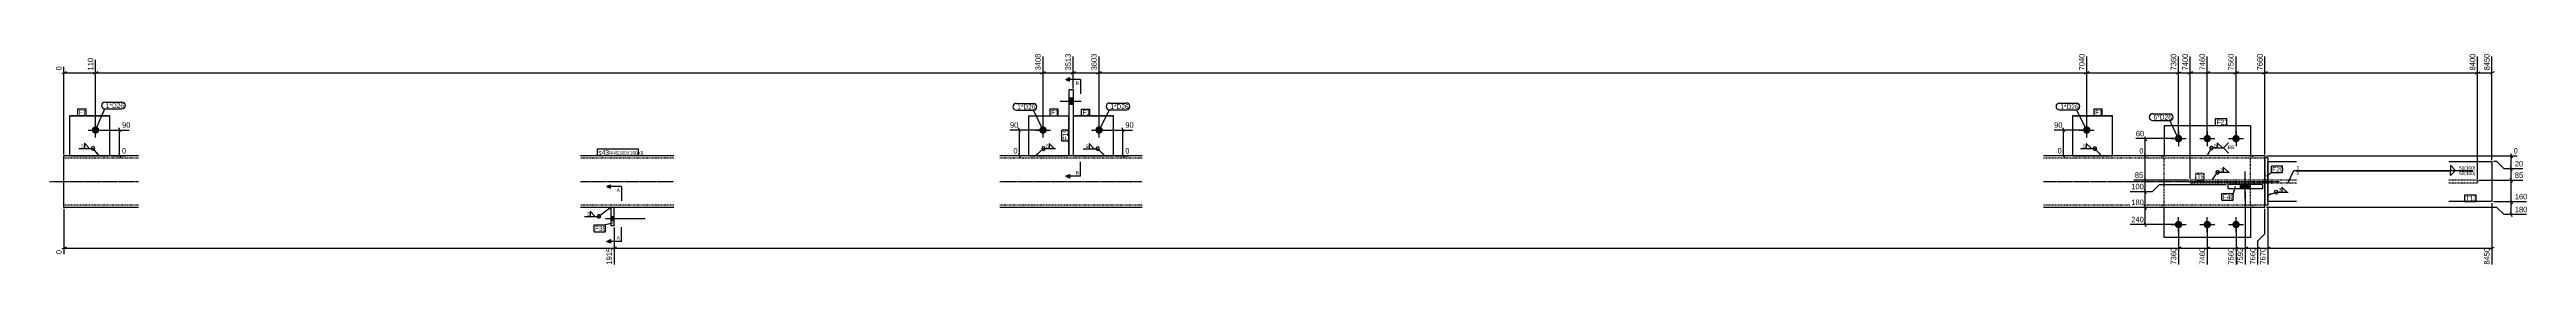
# Model space of a CAD drawing. Header units: millimetres. Extents: x 12 to 50734, y 7 to 1227.
# Drawn here: x 12 to 8632, y 8 to 743 of the extents above; entities that cross this region are included whole.
import ezdxf

# ---------------------------------------------------------------- set-up
doc = ezdxf.new("R2010")
doc.units = ezdxf.units.MM
doc.linetypes.add('DXK_LINE_DOT2', pattern=[3.9198, 1.9599, -1.9599])
doc.linetypes.add('DXK_LINE_DOT3', pattern=[5.9187, 2.979, -0.9799, 0.9799, -0.9799])
for name, color, linetype in [('MÅLSÆTNING', 7, 'Continuous'), ('STÅL', 7, 'Continuous'), ('TEKST', 7, 'Continuous')]:
    doc.layers.add(name, color=color, linetype=linetype)
doc.styles.add('Arial', font='ARIAL.TTF', dxfattribs={"height": 0.2})
doc.styles.add('Arial Narrow', font='ARIALN.TTF', dxfattribs={"height": 0.2})

msp = doc.modelspace()

# ---------------------------------------------------------------- hatches: boundary and pattern name
at = {"layer": 'STÅL', "linetype": 'Continuous'}
for points in [[(3574.5, 570.7), (3574.5, 592.7), (3559.5, 592.7), (3559.5, 570.7)], [(3574.5, 570.7), (3574.5, 592.7), (3559.5, 592.7), (3559.5, 570.7)], [(172, 494.7, -1), (172, 468.7, -1)], [(3469.5, 494.7, -1), (3469.5, 468.7, -1)], [(3664.5, 494.7, -1), (3664.5, 468.7, -1)], [(7102, 494.7, -1), (7102, 468.7, -1)], [(7421.6, 464.7, -1), (7421.6, 438.7, -1)], [(7521.6, 464.7, -1), (7521.6, 438.7, -1)], [(7621.6, 464.7, -1), (7621.6, 438.7, -1)], [(7637.2, 276.7), (7670.2, 276.7), (7670.2, 291.7), (7637.2, 291.7)], [(1967, 178.7), (1967, 164.7), (1977, 164.7), (1977, 178.7)], [(1967, 178.7), (1967, 164.7), (1977, 164.7), (1977, 178.7)], [(7421.6, 164.7, -1), (7421.6, 138.7, -1)], [(7521.6, 164.7, -1), (7521.6, 138.7, -1)], [(7621.6, 164.7, -1), (7621.6, 138.7, -1)]]:
    msp.add_hatch(color=96, dxfattribs=at).paths.add_polyline_path(points)
at = {"layer": 'TEKST', "linetype": 'Continuous'}
for points in [[(179, 403.4), (184.4, 391.7), (174.2, 399.5)], [(3677.8, 402.8), (3684.5, 391.7), (3673.4, 398.4)], [(7147.5, 403), (7153.8, 391.7), (7143, 398.7)], [(1955.1, 207.9), (1967, 212.9), (1958.9, 202.9)]]:
    msp.add_hatch(color=3, dxfattribs=at).paths.add_polyline_path(points)

# ---------------------------------------------------------------- linework, layer by layer
at = {"layer": 'MÅLSÆTNING', "color": 7, "linetype": 'Continuous'}
for p, q in [((62, 396.7), (62, 702.1)), ((172, 486.7), (172, 726.5)), ((172, 486.7), (172, 726.5)), ((3469.5, 486.7), (3469.5, 738.6)), ((3469.5, 486.7), (3469.5, 738.6)), ((3574.5, 626.7), (3574.5, 738.6)), ((3574.5, 626.7), (3574.5, 738.6)), ((3664.5, 486.7), (3664.5, 738.6)), ((7102, 486.7), (7102, 738.6)), ((7102, 486.7), (7102, 738.6)), ((7421.6, 456.7), (7421.6, 738.6)), ((7462, 311.7), (7462, 738.6)), ((7521.6, 456.7), (7521.6, 738.6)), ((7521.6, 456.7), (7521.6, 738.6)), ((7621.6, 456.7), (7621.6, 738.6)), ((7621.6, 456.7), (7621.6, 738.6)), ((7722, 396.7), (7722, 738.6)), ((7722, 396.7), (7722, 738.6)), ((8462, 311.7), (8462, 738.6)), ((8512, 376.7), (8512, 738.6)), ((69.5, 684.4), (54.5, 678.4)), ((62, 681.4), (172, 681.4)), ((179.5, 684.4), (164.5, 678.4)), ((164.5, 678.4), (179.5, 684.4)), ((172, 681.4), (3469.5, 681.4)), ((3477, 684.4), (3462, 678.4)), ((3462, 678.4), (3477, 684.4)), ((3469.5, 681.4), (3574.5, 681.4)), ((3582, 684.4), (3567, 678.4)), ((3567, 678.4), (3582, 684.4)), ((3574.5, 681.4), (3664.5, 681.4)), ((3657, 678.4), (3672, 684.4)), ((7109.5, 684.4), (7094.5, 678.4)), ((7094.5, 678.4), (7109.5, 684.4)), ((7102, 681.4), (7421.6, 681.4)), ((7414.1, 678.4), (7429.1, 684.4)), ((7462, 681.4), (7521.6, 681.4)), ((7529.1, 684.4), (7514.1, 678.4)), ((7529.1, 684.4), (7514.1, 678.4)), ((7521.6, 681.4), (7621.6, 681.4)), ((7629.1, 684.4), (7614.1, 678.4)), ((7614.1, 678.4), (7629.1, 684.4)), ((7621.6, 681.4), (7722, 681.4)), ((7729.5, 684.4), (7714.5, 678.4)), ((7714.5, 678.4), (7729.5, 684.4)), ((8454.5, 678.4), (8469.5, 684.4)), ((8462, 681.4), (8512, 681.4)), ((8519.5, 684.4), (8504.5, 678.4)), ((177, 481.7), (288.9, 481.7)), ((259, 474.2), (253, 489.2)), ((256, 391.7), (256, 481.7)), ((3464.5, 481.7), (3354.6, 481.7)), ((3390.5, 474.2), (3384.5, 489.2)), ((3387.5, 391.7), (3387.5, 481.7)), ((3669.5, 481.7), (3780.4, 481.7)), ((3750.5, 474.2), (3744.5, 489.2)), ((3747.5, 391.7), (3747.5, 481.7)), ((7097, 481.7), (6988.4, 481.7)), ((7024.3, 474.2), (7018.3, 489.2)), ((7021.3, 391.7), (7021.3, 481.7)), ((7416.6, 451.7), (7272.9, 451.7)), ((7302.7, 459.2), (7308.7, 444.2)), ((7305.7, 391.7), (7305.7, 451.7)), ((227, 391.7), (276.7, 391.7)), ((253, 399.2), (259, 384.2)), ((3414.5, 391.7), (3366.8, 391.7)), ((3384.5, 399.2), (3390.5, 384.2)), ((3719.5, 391.7), (3768.2, 391.7)), ((3744.5, 399.2), (3750.5, 384.2)), ((7047, 391.7), (7000.6, 391.7)), ((7018.3, 399.2), (7024.3, 384.2)), ((7366.6, 391.7), (7285.1, 391.7)), ((7366.6, 391.7), (7285.1, 391.7)), ((7308.7, 384.2), (7302.7, 399.2)), ((7308.7, 384.2), (7302.7, 399.2)), ((7305.7, 306.7), (7305.7, 391.7)), ((7727, 391.7), (8600.3, 391.7)), ((8529.6, 371.7), (8517, 371.7)), ((8529.6, 371.7), (8517, 371.7)), ((8554.6, 346.7), (8529.6, 371.7)), ((8619.7, 346.7), (8554.6, 346.7)), ((8619.7, 346.7), (8554.6, 346.7)), ((8576.6, 399.2), (8582.6, 384.2)), ((8582.6, 339.2), (8576.6, 354.2)), ((8579.6, 346.7), (8579.6, 391.7)), ((8579.6, 306.7), (8579.6, 346.7)), ((7253.4, 266.7), (7330.7, 266.7)), ((7253.4, 266.7), (7330.7, 266.7)), ((7457, 306.7), (7265.6, 306.7)), ((7457, 306.7), (7265.6, 306.7)), ((7302.7, 314.2), (7308.7, 299.2)), ((7302.7, 314.2), (7308.7, 299.2)), ((7308.7, 259.2), (7302.7, 274.2)), ((7305.7, 266.7), (7305.7, 306.7)), ((7305.7, 211.7), (7305.7, 266.7)), ((7330.7, 266.7), (7355.7, 291.7)), ((7355.7, 291.7), (7588.7, 291.7)), ((7355.7, 291.7), (7588.7, 291.7)), ((7653.7, 264.2), (7653.7, 12)), ((8467, 306.7), (8619.7, 306.7)), ((8467, 306.7), (8619.7, 306.7)), ((8576.6, 314.2), (8582.6, 299.2)), ((8579.6, 231.7), (8579.6, 306.7)), ((62, 206.7), (62, 48.6)), ((7366.6, 211.7), (7253.4, 211.7)), ((7366.6, 211.7), (7253.4, 211.7)), ((7302.7, 219.2), (7308.7, 204.2)), ((7302.7, 219.2), (7308.7, 204.2)), ((7305.7, 151.7), (7305.7, 211.7)), ((7722, 119.3), (7722, 206.7)), ((7722, 119.3), (7722, 206.7)), ((8529.6, 211.7), (7727, 211.7)), ((7732, 214.2), (7732, 12)), ((7732, 214.2), (7732, 12)), ((8512, 226.7), (8512, 12)), ((8517, 231.7), (8631.9, 231.7)), ((8517, 231.7), (8631.9, 231.7)), ((8554.6, 186.7), (8529.6, 211.7)), ((8631.9, 186.7), (8554.6, 186.7)), ((8576.6, 239.2), (8582.6, 224.2)), ((8576.6, 239.2), (8582.6, 224.2)), ((8582.6, 179.2), (8576.6, 194.2)), ((8579.6, 186.7), (8579.6, 231.7)), ((1977, 141.7), (1977, 12)), ((1977, 141.7), (1977, 12)), ((7416.6, 151.7), (7253.4, 151.7)), ((7308.7, 144.2), (7302.7, 159.2)), ((7421.6, 146.7), (7421.6, 12)), ((7421.6, 146.7), (7421.6, 12)), ((7521.6, 146.7), (7521.6, 12)), ((7521.6, 146.7), (7521.6, 12)), ((7621.6, 146.7), (7621.6, 12)), ((7697, 94.3), (7722, 119.3)), ((7697, 12), (7697, 94.3)), ((69.5, 72.3), (54.5, 66.3)), ((62, 69.3), (1977, 69.3)), ((1984.5, 72.3), (1969.5, 66.3)), ((1969.5, 66.3), (1984.5, 72.3)), ((1977, 69.3), (7421.6, 69.3)), ((7429.1, 72.3), (7414.1, 66.3)), ((7414.1, 66.3), (7429.1, 72.3)), ((7421.6, 69.3), (7521.6, 69.3)), ((7529.1, 72.3), (7514.1, 66.3)), ((7514.1, 66.3), (7529.1, 72.3)), ((7689.5, 66.3), (7704.5, 72.3)), ((7697, 69.3), (7732, 69.3)), ((7739.5, 72.3), (7724.5, 66.3)), ((7739.5, 72.3), (7724.5, 66.3)), ((7732, 69.3), (8512, 69.3)), ((8504.5, 66.3), (8519.5, 72.3))]:
    msp.add_line(p, q, dxfattribs=at)
at = {"layer": 'STÅL', "color": 2, "linetype": 'Continuous'}
for p, q in [((3559.5, 621.7), (3559.5, 391.7)), ((3574.5, 621.7), (3559.5, 621.7)), ((3574.5, 621.7), (3574.5, 391.7)), ((82, 531.7), (222, 531.7)), ((82, 531.7), (82, 391.7)), ((222, 391.7), (222, 531.7)), ((3419.5, 531.7), (3559.5, 531.7)), ((3419.5, 531.7), (3419.5, 391.7)), ((3574.5, 531.7), (3714.5, 531.7)), ((3714.5, 391.7), (3714.5, 531.7)), ((7052, 531.7), (7192, 531.7)), ((7052, 531.7), (7052, 391.7)), ((7192, 391.7), (7192, 531.7)), ((7671.6, 496.7), (7371.6, 496.7)), ((7371.6, 496.7), (7371.6, 391.7)), ((7671.6, 496.7), (7671.6, 391.7)), ((322, 391.7), (62, 391.7)), ((62, 227.7), (62, 391.7)), ((2184.5, 391.7), (1859.5, 391.7)), ((3814.5, 391.7), (3319.5, 391.7)), ((7722, 391.7), (6952, 391.7)), ((7722, 391.7), (7722, 384.2)), ((7722, 219.2), (7722, 384.2)), ((7732, 384.2), (7722, 384.2)), ((7732, 384.2), (7732, 219.2)), ((7732, 371.7), (7832, 371.7)), ((8362, 371.7), (8512, 371.7)), ((8512, 371.7), (8512, 231.7)), ((7593.7, 276.7), (7593.7, 291.7)), ((7713.7, 291.7), (7593.7, 291.7)), ((7713.7, 276.7), (7593.7, 276.7)), ((7713.7, 291.7), (7713.7, 276.7)), ((62, 211.7), (62, 227.7)), ((322, 211.7), (62, 211.7)), ((2184.5, 211.7), (1859.5, 211.7)), ((1967, 146.7), (1967, 211.7)), ((1977, 146.7), (1977, 211.7)), ((3814.5, 211.7), (3319.5, 211.7)), ((7722, 211.7), (6952, 211.7)), ((7371.6, 106.7), (7371.6, 211.7)), ((7671.6, 211.7), (7671.6, 106.7)), ((7732, 219.2), (7722, 219.2)), ((7722, 211.7), (7722, 219.2)), ((7832, 231.7), (7732, 231.7)), ((8512, 231.7), (8362, 231.7)), ((1977, 146.7), (1967, 146.7)), ((7671.6, 106.7), (7371.6, 106.7))]:
    msp.add_line(p, q, dxfattribs=at)
at = {"layer": 'STÅL', "color": 7, "linetype": 'DXK_LINE_DOT2'}
for p, q in [((3574.5, 621.7), (3559.5, 621.7)), ((222, 531.7), (82, 531.7)), ((3419.5, 531.7), (3559.5, 531.7)), ((3559.5, 391.7), (3559.5, 531.7)), ((3574.5, 531.7), (3574.5, 391.7)), ((3714.5, 531.7), (3574.5, 531.7)), ((7192, 531.7), (7052, 531.7)), ((322, 383.7), (62, 383.7)), ((82, 391.7), (222, 391.7)), ((2184.5, 383.7), (1859.5, 383.7)), ((3814.5, 383.7), (3319.5, 383.7)), ((3419.5, 391.7), (3559.5, 391.7)), ((3574.5, 391.7), (3559.5, 391.7)), ((3574.5, 391.7), (3714.5, 391.7)), ((7722, 383.7), (6952, 383.7)), ((7052, 391.7), (7192, 391.7)), ((7363.6, 383.7), (7363.6, 391.7)), ((7371.6, 211.7), (7371.6, 391.7)), ((7671.6, 211.7), (7671.6, 391.7)), ((7679.6, 383.7), (7679.6, 391.7)), ((7722, 390.5), (7722, 220.3)), ((7732, 231.7), (7732, 371.7)), ((7832, 306.7), (7462, 306.7)), ((7462, 306.7), (7462, 296.7)), ((7832, 296.7), (7462, 296.7)), ((8462, 306.7), (8362, 306.7)), ((8462, 296.7), (8362, 296.7)), ((8462, 306.7), (8462, 296.7)), ((62, 220.3), (62, 227.7)), ((62, 219.7), (62, 220.3)), ((322, 219.7), (62, 219.7)), ((62, 212.9), (62, 219.7)), ((2184.5, 219.7), (1859.5, 219.7)), ((1977, 211.7), (1967, 211.7)), ((3814.5, 219.7), (3319.5, 219.7)), ((7722, 219.7), (6952, 219.7)), ((7363.6, 211.7), (7363.6, 219.7)), ((7679.6, 211.7), (7679.6, 219.7)), ((7722, 219.7), (7722, 220.3)), ((7722, 219.7), (7722, 219.2))]:
    msp.add_line(p, q, dxfattribs=at)
at = {"layer": 'STÅL', "color": 96, "linetype": 'Continuous'}
for p, q in [((3602.5, 581.7), (3529.5, 581.7)), ((3602.5, 581.7), (3529.5, 581.7)), ((3574.5, 592.7), (3559.5, 592.7)), ((3574.5, 592.7), (3559.5, 592.7)), ((3574.5, 570.7), (3559.5, 570.7)), ((3574.5, 570.7), (3559.5, 570.7)), ((146, 481.7), (198, 481.7)), ((172, 455.7), (172, 507.7)), ((3443.5, 481.7), (3495.5, 481.7)), ((3469.5, 455.7), (3469.5, 507.7)), ((3638.5, 481.7), (3690.5, 481.7)), ((3664.5, 455.7), (3664.5, 507.7)), ((7076, 481.7), (7128, 481.7)), ((7102, 455.7), (7102, 507.7)), ((7395.6, 451.7), (7447.6, 451.7)), ((7421.6, 477.7), (7421.6, 425.7)), ((7495.6, 451.7), (7547.6, 451.7)), ((7521.6, 477.7), (7521.6, 425.7)), ((7595.6, 451.7), (7647.6, 451.7)), ((7621.6, 477.7), (7621.6, 425.7)), ((7637.2, 276.7), (7637.2, 291.7)), ((7653.7, 242.7), (7653.7, 336.7)), ((7670.2, 276.7), (7670.2, 291.7)), ((1977, 178.7), (1967, 178.7)), ((1977, 178.7), (1967, 178.7)), ((7421.6, 125.7), (7421.6, 177.7)), ((7521.6, 125.7), (7521.6, 177.7)), ((7621.6, 125.7), (7621.6, 177.7)), ((2084.5, 171.7), (1947, 171.7)), ((2084.5, 171.7), (1947, 171.7)), ((1977, 164.7), (1967, 164.7)), ((1977, 164.7), (1967, 164.7)), ((7395.6, 151.7), (7447.6, 151.7)), ((7495.6, 151.7), (7547.6, 151.7)), ((7595.6, 151.7), (7647.6, 151.7))]:
    msp.add_line(p, q, dxfattribs=at)
at = {"layer": 'STÅL', "color": 7, "linetype": 'DXK_LINE_DOT3'}
for p, q in [((12, 301.7), (322, 301.7)), ((1859.5, 301.7), (2184.5, 301.7)), ((3319.5, 301.7), (3814.5, 301.7)), ((6952, 301.7), (7772, 301.7))]:
    msp.add_line(p, q, dxfattribs=at)

# ---------------------------------------------------------------- next in the draw order: wipeouts: each hides what was drawn before it
at = {"color": 0, "linetype": 'Continuous'}
for points, layer in [([(58, 706.1), (30, 706.1), (30, 685.9), (58, 685.9)], 'MÅLSÆTNING'), ([(168, 730.5), (140, 730.5), (140, 685.9), (168, 685.9)], 'MÅLSÆTNING'), ([(3465.5, 742.6), (3437.5, 742.6), (3437.5, 685.9), (3465.5, 685.9)], 'MÅLSÆTNING'), ([(3570.5, 742.6), (3542.5, 742.6), (3542.5, 685.9), (3570.5, 685.9)], 'MÅLSÆTNING'), ([(3660.5, 742.6), (3632.5, 742.6), (3632.5, 685.9), (3660.5, 685.9)], 'MÅLSÆTNING'), ([(7417.6, 742.6), (7389.6, 742.6), (7389.6, 685.9), (7417.6, 685.9)], 'MÅLSÆTNING'), ([(7617.6, 742.6), (7589.6, 742.6), (7589.6, 685.9), (7617.6, 685.9)], 'MÅLSÆTNING'), ([(8508, 742.6), (8480, 742.6), (8480, 685.9), (8508, 685.9)], 'MÅLSÆTNING'), ([(292.9, 485.7), (292.9, 513.7), (260.5, 513.7), (260.5, 485.7)], 'MÅLSÆTNING'), ([(3383, 485.7), (3383, 513.7), (3350.6, 513.7), (3350.6, 485.7)], 'MÅLSÆTNING'), ([(3784.4, 485.7), (3784.4, 513.7), (3752, 513.7), (3752, 485.7)], 'MÅLSÆTNING'), ([(7016.8, 485.7), (7016.8, 513.7), (6984.4, 513.7), (6984.4, 485.7)], 'MÅLSÆTNING'), ([(7301.2, 455.7), (7301.2, 483.7), (7268.9, 483.7), (7268.9, 455.7)], 'MÅLSÆTNING'), ([(280.7, 395.7), (280.7, 423.7), (260.5, 423.7), (260.5, 395.7)], 'MÅLSÆTNING'), ([(3383, 395.7), (3383, 423.7), (3362.8, 423.7), (3362.8, 395.7)], 'MÅLSÆTNING'), ([(3772.2, 395.7), (3772.2, 423.7), (3752, 423.7), (3752, 395.7)], 'MÅLSÆTNING'), ([(7016.8, 395.7), (7016.8, 423.7), (6996.6, 423.7), (6996.6, 395.7)], 'MÅLSÆTNING'), ([(8604.3, 395.7), (8604.3, 423.7), (8584.1, 423.7), (8584.1, 395.7)], 'MÅLSÆTNING'), ([(7297.6, 310.7), (7297.6, 338.7), (7265.2, 338.7), (7265.2, 310.7)], 'MÅLSÆTNING'), ([(58, 64.7), (30, 64.7), (30, 44.6), (58, 44.6)], 'MÅLSÆTNING'), ([(1973, 64.7), (1945, 64.7), (1945, 8), (1973, 8)], 'MÅLSÆTNING'), ([(7417.6, 64.7), (7389.6, 64.7), (7389.6, 8), (7417.6, 8)], 'MÅLSÆTNING'), ([(7728, 64.7), (7700, 64.7), (7700, 8), (7728, 8)], 'MÅLSÆTNING'), ([(8508, 64.7), (8480, 64.7), (8480, 8), (8508, 8)], 'MÅLSÆTNING'), ([(1997, 265.8), (1997, 278.3), (1985.9, 278.3), (1985.9, 265.8)], 'TEKST'), ([(3594.5, 326.5), (3594.5, 339), (3583.4, 339), (3583.4, 326.5)], 'TEKST')]:
    msp.add_wipeout(points, dxfattribs=at).dxf.layer = layer
at = {"color": 0}
for points in [[(136.3, 535.1), (136.3, 552.6), (113.9, 552.6), (113.9, 535.1)], [(261.1, 558.7), (261.1, 576.2), (207.8, 576.2), (207.8, 558.7)], [(7586.6, 500.9), (7586.6, 518.4), (7553.6, 518.4), (7553.6, 500.9)], [(131, 419), (131, 433.5), (121.3, 433.5), (121.3, 419)], [(3488.5, 418.5), (3488.5, 433), (3478.9, 433), (3478.9, 418.5)], [(3627.2, 417.9), (3627.2, 432.4), (3617.6, 432.4), (3617.6, 417.9)], [(7097.6, 418.2), (7097.6, 432.7), (7088, 432.7), (7088, 418.2)], [(7553.5, 420.5), (7553.5, 435), (7543.9, 435), (7543.9, 420.5)], [(1953.2, 395.2), (1953.2, 412.7), (1922.3, 412.7), (1922.3, 395.2)], [(8365.3, 342.3), (8365.3, 356.8), (7830.7, 356.8), (7830.7, 342.3)], [(7778.4, 266.4), (7778.4, 280.9), (7768.8, 280.9), (7768.8, 266.4)], [(1890.8, 181.8), (1890.8, 196.3), (1881.2, 196.3), (1881.2, 181.8)], [(7608.4, 239.7), (7608.4, 257.2), (7575.4, 257.2), (7575.4, 239.7)], [(8453.8, 234.9), (8453.8, 252.4), (8420.8, 252.4), (8420.8, 234.9)]]:
    msp.add_wipeout(points, dxfattribs=at).dxf.layer = 'TEKST'

# ---------------------------------------------------------------- next in the draw order: hatches: boundary and pattern name
at = {"layer": 'TEKST', "linetype": 'Continuous'}
for color, points in [(3, [(3454.8, 397.8), (3443.5, 391.7), (3450.6, 402.5)]), (3, [(7530, 401.2), (7521.3, 391.7), (7524.5, 404.2)]), (30, [(1964.5, 284.5), (1964.5, 278.3), (1952, 284.5)]), (30, [(3562, 326.5), (3562, 320.3), (3549.5, 320.3)]), (3, [(7744.8, 255.8), (7732, 254.6), (7742.7, 261.7)])]:
    msp.add_hatch(color=color, dxfattribs=at).paths.add_polyline_path(points)

# ---------------------------------------------------------------- next in the draw order: linework, layer by layer
at = {"layer": 'MÅLSÆTNING', "color": 7, "linetype": 'Continuous'}
for p, q in [((3664.5, 486.7), (3664.5, 738.6)), ((7421.6, 456.7), (7421.6, 738.6)), ((8462, 311.7), (8462, 738.6)), ((3672, 684.4), (3657, 678.4)), ((3664.5, 681.4), (7102, 681.4)), ((7414.1, 678.4), (7429.1, 684.4)), ((7454.5, 678.4), (7469.5, 684.4)), ((7722, 681.4), (8462, 681.4)), ((8454.5, 678.4), (8469.5, 684.4)), ((8554.6, 346.7), (8529.6, 371.7)), ((8582.6, 339.2), (8576.6, 354.2)), ((7308.7, 259.2), (7302.7, 274.2)), ((7330.7, 266.7), (7355.7, 291.7)), ((7697, 94.3), (7722, 119.3)), ((7697, 12), (7697, 94.3)), ((7661.2, 72.3), (7646.2, 66.3)), ((7653.7, 69.3), (7697, 69.3)), ((7689.5, 66.3), (7704.5, 72.3))]:
    msp.add_line(p, q, dxfattribs=at)
at = {"layer": 'TEKST', "color": 3, "linetype": 'Continuous'}
for p, q in [((151.4, 417.5), (133.5, 435.3)), ((133.5, 435.3), (133.5, 417.5)), ((3508.9, 417), (3491.1, 434.9)), ((3491.1, 434.9), (3491.1, 417)), ((3647.6, 416.4), (3629.7, 434.2)), ((3629.7, 434.2), (3629.7, 416.4)), ((7118, 416.7), (7100.2, 434.6)), ((7100.2, 434.6), (7100.2, 416.7)), ((7574, 419), (7556.1, 436.9)), ((7556.1, 436.9), (7556.1, 419)), ((7577.5, 419), (7595.4, 436.9)), ((113.6, 417.5), (163.7, 417.5)), ((133.5, 417.5), (151.4, 417.5)), ((184.4, 391.7), (163.7, 417.5)), ((3443.5, 391.7), (3471.1, 417)), ((3471.1, 417), (3512.5, 417)), ((3491.1, 417), (3508.9, 417)), ((3609.8, 416.4), (3659.9, 416.4)), ((3629.7, 416.4), (3647.6, 416.4)), ((3684.5, 391.7), (3659.9, 416.4)), ((7080.2, 416.7), (7130.4, 416.7)), ((7100.2, 416.7), (7118, 416.7)), ((7153.8, 391.7), (7130.4, 416.7)), ((7521.3, 391.7), (7536.2, 419)), ((7556.1, 419), (7574, 419)), ((7577.5, 419), (7595.4, 401.1)), ((8385.7, 340.8), (8367.9, 358.6)), ((8367.9, 358.6), (8367.9, 340.8)), ((7732, 254.6), (7761, 264.9)), ((7761, 264.9), (7802.4, 264.9)), ((7798.8, 264.9), (7781, 282.8)), ((7781, 282.8), (7781, 264.9)), ((7781, 264.9), (7798.8, 264.9)), ((8367.9, 340.8), (8385.7, 340.8)), ((1873.4, 180.3), (1923.6, 180.3)), ((1911.2, 180.3), (1893.4, 198.1)), ((1893.4, 198.1), (1893.4, 180.3)), ((1893.4, 180.3), (1911.2, 180.3)), ((1967, 212.9), (1923.6, 180.3))]:
    msp.add_line(p, q, dxfattribs=at)
at = {"layer": 'TEKST', "color": 7, "linetype": 'Continuous'}
for p, q in [((3599.5, 320.3), (3599.5, 370.3)), ((2002, 284.5), (1952, 284.5)), ((2002, 284.5), (2002, 234.5)), ((3599.5, 320.3), (3549.5, 320.3))]:
    msp.add_line(p, q, dxfattribs=at)
at = {"layer": 'TEKST', "color": 30, "linetype": 'Continuous'}
for p, q in [((1952, 284.5), (1964.5, 290.8)), ((1952, 284.5), (1964.5, 278.3)), ((1964.5, 278.3), (1964.5, 290.8)), ((3549.5, 320.3), (3562, 326.5)), ((3562, 314), (3549.5, 320.3)), ((3562, 326.5), (3562, 314))]:
    msp.add_line(p, q, dxfattribs=at)
at = {"layer": 'TEKST', "color": 3, "linetype": 'Continuous'}
for centre, start, end in [((163.7, 417.5), 90, 270), ((163.7, 417.5), 270, 90), ((3471.1, 417), 90, 270), ((3471.1, 417), 270, 90), ((3659.9, 416.4), 90, 270), ((3659.9, 416.4), 270, 90), ((7130.4, 416.7), 90, 270), ((7130.4, 416.7), 270, 90), ((7536.2, 419), 90, 270), ((7536.2, 419), 270, 90), ((7761, 264.9), 90, 270), ((7761, 264.9), 270, 90), ((1923.6, 180.3), 90, 270), ((1923.6, 180.3), 270, 90)]:
    msp.add_arc(centre, 6.25, start, end, dxfattribs=at)

# ---------------------------------------------------------------- next in the draw order: texts
at = {"layer": 'MÅLSÆTNING', "color": 3, "linetype": 'Continuous', "style": 'Arial Narrow'}
for s, height, p in [('0', 19.1, (54, 689.9)), ('110', 19.09, (164, 689.9)), ('3408', 19.09, (3461.5, 689.9)), ('3513', 19.09, (3566.5, 689.9)), ('3603', 19.09, (3656.5, 689.9)), ('7360', 19.09, (7413.6, 689.9)), ('7560', 19.09, (7613.6, 689.9)), ('8450', 19.09, (8504, 689.9)), ('0', 19.1, (54, 48.6)), ('1915', 19.09, (1969, 12)), ('7360', 19.09, (7413.6, 12)), ('7670', 19.09, (7724, 12)), ('8450', 19.09, (8504, 12))]:
    msp.add_text(s, height=height, rotation=90.00021, dxfattribs=at).set_placement(p)
for s, height, p in [('90', 19.09, (264.5, 489.7)), ('90', 19.09, (3354.6, 489.7)), ('90', 19.09, (3756, 489.7)), ('90', 19.09, (6988.4, 489.7)), ('60', 19.09, (7272.9, 459.7)), ('0', 19.1, (264.5, 399.7)), ('0', 19.1, (3366.8, 399.7)), ('0', 19.1, (3756, 399.7)), ('0', 19.1, (7000.6, 399.7)), ('0', 19.1, (8588.1, 399.7)), ('85', 19.09, (7269.2, 314.7))]:
    msp.add_text(s, height=height, dxfattribs=at).set_placement(p)
at = {"layer": 'TEKST', "color": 3, "style": 'Arial Narrow'}
for s, p in [('5', (122.3, 420)), ('5', (3479.9, 419.5)), ('5', (7089, 419.2)), ('5', (3618.6, 418.9)), ('3', (7769.8, 267.4)), ('3', (1882.2, 182.8))]:
    msp.add_text(s, height=11.9, dxfattribs=at).set_placement(p)
at = {"layer": 'TEKST', "color": 3, "linetype": 'Continuous', "style": 'Arial'}
for s, p in [('A', (1985.9, 265.8)), ('B', (3583.4, 326.5))]:
    msp.add_text(s, height=11.9, dxfattribs=at).set_placement(p)

# ---------------------------------------------------------------- next in the draw order: wipeouts: each hides what was drawn before it
at = {"color": 0}
for points in [[(136.3, 535.1), (136.3, 552.6), (113.9, 552.6), (113.9, 535.1)], [(261.1, 558.7), (261.1, 576.2), (207.8, 576.2), (207.8, 558.7)], [(3433, 554.1), (3433, 571.6), (3379.7, 571.6), (3379.7, 554.1)], [(7063.2, 554.9), (7063.2, 572.4), (7009.9, 572.4), (7009.9, 554.9)], [(7586.6, 500.9), (7586.6, 518.4), (7553.6, 518.4), (7553.6, 500.9)], [(1953.2, 395.2), (1953.2, 412.7), (1922.3, 412.7), (1922.3, 395.2)], [(7608.4, 239.7), (7608.4, 257.2), (7575.4, 257.2), (7575.4, 239.7)], [(8453.8, 234.9), (8453.8, 252.4), (8420.8, 252.4), (8420.8, 234.9)]]:
    msp.add_wipeout(points, dxfattribs=at).dxf.layer = 'TEKST'

# ---------------------------------------------------------------- next in the draw order: linework, layer by layer
at = {"layer": 'TEKST', "color": 7, "linetype": 'Continuous'}
for p, q in [((110.9, 555.6), (139.3, 555.6)), ((110.9, 532.1), (110.9, 555.6)), ((110.9, 532.1), (139.3, 532.1)), ((139.3, 532.1), (139.3, 555.6)), ((172, 481.7), (204.8, 555.7)), ((204.8, 579.2), (264.1, 579.2)), ((204.8, 555.7), (264.1, 555.7)), ((7550.6, 521.4), (7589.6, 521.4)), ((7550.6, 497.9), (7550.6, 521.4)), ((7589.6, 497.9), (7589.6, 521.4)), ((7550.6, 497.9), (7589.6, 497.9)), ((7572.4, 260.2), (7611.4, 260.2)), ((7572.4, 236.7), (7572.4, 260.2)), ((7618, 284.7), (7611.4, 260.2)), ((7611.4, 236.7), (7611.4, 260.2)), ((7572.4, 236.7), (7611.4, 236.7)), ((8417.8, 255.4), (8456.8, 255.4)), ((8417.8, 231.9), (8417.8, 255.4)), ((8417.8, 231.9), (8456.8, 231.9)), ((8456.8, 231.9), (8456.8, 255.4))]:
    msp.add_line(p, q, dxfattribs=at)
for centre, start, end in [((204.8, 567.5), 90, 270), ((264.1, 567.5), 270, 90)]:
    msp.add_arc(centre, 11.7, start, end, dxfattribs=at)

# ---------------------------------------------------------------- next in the draw order: texts
at = {"layer": 'TEKST', "color": 3, "style": 'Arial Narrow'}
for s, p in [('F1', (113.9, 535.1)), ('1*D26', (207.8, 558.7)), ('F21', (7553.6, 500.9)), ('F40', (7575.4, 239.7)), ('T13', (8420.8, 234.9))]:
    msp.add_text(s, height=16.7, dxfattribs=at).set_placement(p)

# ---------------------------------------------------------------- next in the draw order: wipeouts: each hides what was drawn before it
at = {"color": 0, "linetype": 'Continuous'}
for points, layer in [([(7098, 742.6), (7070, 742.6), (7070, 685.9), (7098, 685.9)], 'MÅLSÆTNING'), ([(7517.6, 742.6), (7489.6, 742.6), (7489.6, 685.9), (7517.6, 685.9)], 'MÅLSÆTNING'), ([(7718, 742.6), (7690, 742.6), (7690, 685.9), (7718, 685.9)], 'MÅLSÆTNING'), ([(8458, 742.6), (8430, 742.6), (8430, 685.9), (8458, 685.9)], 'MÅLSÆTNING'), ([(7301.2, 395.7), (7301.2, 423.7), (7281.1, 423.7), (7281.1, 395.7)], 'MÅLSÆTNING'), ([(8620.1, 350.7), (8620.1, 378.7), (8587.7, 378.7), (8587.7, 350.7)], 'MÅLSÆTNING'), ([(7297.6, 270.7), (7297.6, 298.7), (7253, 298.7), (7253, 270.7)], 'MÅLSÆTNING'), ([(7693, 64.7), (7665, 64.7), (7665, 8), (7693, 8)], 'MÅLSÆTNING'), ([(3594.5, 639.6), (3594.5, 652.1), (3583.4, 652.1), (3583.4, 639.6)], 'TEKST'), ([(7614.6, 415.3), (7614.6, 427.8), (7592.5, 427.8), (7592.5, 415.3)], 'TEKST'), ([(8446.2, 342.3), (8446.2, 356.8), (8397, 356.8), (8397, 342.3)], 'TEKST')]:
    msp.add_wipeout(points, dxfattribs=at).dxf.layer = layer
at = {"color": 0}
for points in [[(3433, 554.1), (3433, 571.6), (3379.7, 571.6), (3379.7, 554.1)], [(3629, 534.5), (3629, 552), (3606.6, 552), (3606.6, 534.5)], [(3757, 555.5), (3757, 573), (3703.8, 573), (3703.8, 555.5)], [(7063.2, 554.9), (7063.2, 572.4), (7009.9, 572.4), (7009.9, 554.9)], [(7387.7, 518.1), (7387.7, 535.6), (7334.4, 535.6), (7334.4, 518.1)], [(3556, 478.6), (3538.5, 478.6), (3538.5, 445.6), (3556, 445.6)], [(2059, 395.2), (2059, 407.7), (1958.5, 407.7), (1958.5, 395.2)], [(7574.7, 335.7), (7574.7, 350.2), (7565.1, 350.2), (7565.1, 335.7)], [(1943.3, 129.8), (1943.3, 147.3), (1910.3, 147.3), (1910.3, 129.8)]]:
    msp.add_wipeout(points, dxfattribs=at).dxf.layer = 'TEKST'

# ---------------------------------------------------------------- next in the draw order: hatches: boundary and pattern name
at = {"layer": 'TEKST', "linetype": 'Continuous'}
for color, points in [(30, [(3562, 658.3), (3562, 652.1), (3549.5, 658.3)]), (3, [(7548, 315.2), (7538.4, 306.7), (7542.9, 318.8)])]:
    msp.add_hatch(color=color, dxfattribs=at).paths.add_polyline_path(points)

# ---------------------------------------------------------------- next in the draw order: linework, layer by layer
at = {"layer": 'MÅLSÆTNING', "color": 7, "linetype": 'Continuous'}
for p, q in [((7462, 311.7), (7462, 738.6)), ((7421.6, 681.4), (7462, 681.4)), ((7469.5, 684.4), (7454.5, 678.4)), ((7653.7, 264.2), (7653.7, 12)), ((8582.6, 299.2), (8576.6, 314.2)), ((7614.1, 66.3), (7629.1, 72.3)), ((7621.6, 69.3), (7653.7, 69.3)), ((7661.2, 72.3), (7646.2, 66.3))]:
    msp.add_line(p, q, dxfattribs=at)
at = {"layer": 'TEKST', "color": 30, "linetype": 'Continuous'}
for p, q in [((3549.5, 658.3), (3562, 664.6)), ((3549.5, 658.3), (3562, 652.1)), ((3562, 652.1), (3562, 664.6))]:
    msp.add_line(p, q, dxfattribs=at)
at = {"layer": 'TEKST', "color": 7, "linetype": 'Continuous'}
for p, q in [((3599.5, 658.3), (3549.5, 658.3)), ((3599.5, 658.3), (3599.5, 608.3)), ((3376.7, 574.6), (3436, 574.6)), ((3376.7, 551.1), (3436, 551.1)), ((3469.5, 481.7), (3436, 551.1)), ((7006.9, 575.4), (7066.2, 575.4)), ((7006.9, 551.9), (7066.2, 551.9)), ((7102, 481.7), (7066.2, 551.9))]:
    msp.add_line(p, q, dxfattribs=at)
at = {"layer": 'TEKST', "color": 3, "linetype": 'Continuous'}
for p, q in [((7536.2, 419), (7577.5, 419)), ((7595.1, 334.2), (7577.3, 352)), ((7577.3, 352), (7577.3, 334.2)), ((7538.4, 306.7), (7557.3, 334.2)), ((7557.3, 334.2), (7598.7, 334.2)), ((7577.3, 334.2), (7595.1, 334.2))]:
    msp.add_line(p, q, dxfattribs=at)
at = {"layer": 'TEKST', "color": 7, "linetype": 'Continuous'}
for centre, radius, start, end in [((3376.7, 562.9), 11.8, 90, 270), ((3436, 562.9), 11.7, 270, 90), ((7006.9, 563.6), 11.7, 90, 270), ((7066.2, 563.6), 11.7, 270, 90)]:
    msp.add_arc(centre, radius, start, end, dxfattribs=at)
at = {"layer": 'TEKST', "color": 3, "linetype": 'Continuous'}
for start, end in [(90, 270), (270, 90)]:
    msp.add_arc((7557.3, 334.2), 6.25, start, end, dxfattribs=at)

# ---------------------------------------------------------------- next in the draw order: texts
at = {"layer": 'MÅLSÆTNING', "color": 3, "linetype": 'Continuous', "style": 'Arial Narrow'}
for s, p in [('7040', (7094, 689.9)), ('7460', (7513.6, 689.9)), ('7660', (7714, 689.9)), ('8400', (8454, 689.9)), ('7660', (7689, 12))]:
    msp.add_text(s, height=19.09, rotation=90.00021, dxfattribs=at).set_placement(p)
for s, height, p in [('0', 19.1, (7285.1, 399.7)), ('20', 19.09, (8591.7, 354.7)), ('100', 19.09, (7257, 274.7))]:
    msp.add_text(s, height=height, dxfattribs=at).set_placement(p)
at = {"layer": 'TEKST', "color": 3, "linetype": 'Continuous'}
for s, height, style, p in [('B', 11.9, 'Arial', (3583.4, 639.6)), ('B/', 11.93, 'Arial Narrow', (7592.5, 415.3)), ('S', 11.9, 'Arial Narrow', (7605.5, 415.3))]:
    msp.add_text(s, height=height, dxfattribs=dict(at, style=style)).set_placement(p)
at = {"layer": 'TEKST', "color": 3, "style": 'Arial Narrow'}
for s, height, p in [('1*D26', 16.7, (3379.7, 554.1)), ('1*D26', 16.7, (7009.9, 554.9)), ('5', 11.9, (7544.9, 421.5)), ('3', 11.9, (7566.1, 336.7))]:
    msp.add_text(s, height=height, dxfattribs=at).set_placement(p)

# ---------------------------------------------------------------- next in the draw order: wipeouts: each hides what was drawn before it
at = {"color": 0}
for points in [[(3629, 534.5), (3629, 552), (3606.6, 552), (3606.6, 534.5)], [(3757, 555.5), (3757, 573), (3703.8, 573), (3703.8, 555.5)], [(7387.7, 518.1), (7387.7, 535.6), (7334.4, 535.6), (7334.4, 518.1)], [(3556, 478.6), (3538.5, 478.6), (3538.5, 445.6), (3556, 445.6)], [(2059, 395.2), (2059, 407.7), (1958.5, 407.7), (1958.5, 395.2)], [(1943.3, 129.8), (1943.3, 147.3), (1910.3, 147.3), (1910.3, 129.8)]]:
    msp.add_wipeout(points, dxfattribs=at).dxf.layer = 'TEKST'
at = {"color": 0, "linetype": 'Continuous'}
msp.add_wipeout([(8365.3, 323.5), (8365.3, 338), (7830.7, 338), (7830.7, 323.5)], dxfattribs=at).dxf.layer = 'TEKST'

# ---------------------------------------------------------------- next in the draw order: hatches: boundary and pattern name
at = {"layer": 'TEKST', "linetype": 'Continuous'}
msp.add_hatch(color=3, dxfattribs=at).paths.add_polyline_path([(7809.9, 306.6), (7801.6, 296.7), (7804.2, 309.3)])

# ---------------------------------------------------------------- next in the draw order: linework, layer by layer
at = {"layer": 'TEKST', "color": 7, "linetype": 'Continuous'}
for p, q in [((3603.6, 555), (3632, 555)), ((3603.6, 531.5), (3603.6, 555)), ((3603.6, 531.5), (3632, 531.5)), ((3632, 531.5), (3632, 555)), ((3664.5, 481.7), (3700.8, 552.5)), ((3700.8, 576), (3760, 576)), ((3700.8, 552.5), (3760, 552.5)), ((7331.4, 538.6), (7390.7, 538.6)), ((3535.5, 442.6), (3535.5, 481.6)), ((3559, 481.6), (3535.5, 481.6)), ((3559, 442.6), (3535.5, 442.6)), ((3559, 442.6), (3559, 481.6)), ((7331.4, 515.1), (7390.7, 515.1)), ((7421, 450.4), (7390.7, 515.1)), ((1919.3, 415.7), (2062, 415.7)), ((1919.3, 392.2), (1919.3, 415.7)), ((1919.3, 392.2), (2062, 392.2)), ((2062, 392.2), (2062, 415.7)), ((1907.3, 150.3), (1946.3, 150.3)), ((1907.3, 126.8), (1907.3, 150.3)), ((1907.3, 126.8), (1946.3, 126.8)), ((1971, 156.6), (1946.3, 150.3)), ((1946.3, 126.8), (1946.3, 150.3))]:
    msp.add_line(p, q, dxfattribs=at)
at = {"layer": 'TEKST', "color": 3, "linetype": 'Continuous'}
for p, q in [((7801.6, 296.7), (7822.9, 340.8)), ((8367.9, 340.8), (8385.7, 340.8)), ((8385.7, 340.8), (8367.9, 322.9)), ((8367.9, 322.9), (8367.9, 340.8))]:
    msp.add_line(p, q, dxfattribs=at)
at = {"layer": 'TEKST', "color": 7, "linetype": 'Continuous'}
for centre, radius, start, end in [((3700.8, 564.3), 11.7, 90, 270), ((3760, 564.3), 11.8, 270, 90), ((7331.4, 526.8), 11.8, 90, 270), ((7390.7, 526.8), 11.7, 270, 90)]:
    msp.add_arc(centre, radius, start, end, dxfattribs=at)

# ---------------------------------------------------------------- next in the draw order: texts
at = {"layer": 'TEKST', "color": 3, "style": 'Arial Narrow'}
for s, height, p in [('F1', 16.7, (3606.6, 534.5)), ('1*D26', 16.7, (3703.8, 555.5)), ('6*D26', 16.7, (7334.4, 518.1)), ('s43', 16.7, (1922.3, 395.2)), ('RHS180X180X8', 11.93, (1958.5, 395.2)), ('3', 11.9, (7831.7, 343.3)), ('F39', 16.7, (1910.3, 129.8))]:
    msp.add_text(s, height=height, dxfattribs=at).set_placement(p)
msp.add_text('F19', height=16.7, rotation=90.00021, dxfattribs=at).set_placement((3556, 445.6))
at = {"layer": 'TEKST', "color": 3, "linetype": 'Continuous', "style": 'Arial Narrow'}
msp.add_text('3', height=11.9, dxfattribs=at).set_placement((7831.7, 324.5))

# ---------------------------------------------------------------- next in the draw order: wipeouts: each hides what was drawn before it
at = {"color": 0, "linetype": 'Continuous'}
for points in [[(7458, 742.6), (7430, 742.6), (7430, 685.9), (7458, 685.9)], [(8620.1, 310.7), (8620.1, 338.7), (8587.7, 338.7), (8587.7, 310.7)], [(8632.3, 235.7), (8632.3, 263.7), (8587.7, 263.7), (8587.7, 235.7)], [(7297.6, 215.7), (7297.6, 243.7), (7253, 243.7), (7253, 215.7)], [(7649.7, 64.7), (7621.7, 64.7), (7621.7, 8), (7649.7, 8)]]:
    msp.add_wipeout(points, dxfattribs=at).dxf.layer = 'MÅLSÆTNING'
at = {"color": 0}
for points in [[(3519.8, 534.8), (3519.8, 552.3), (3497.4, 552.3), (3497.4, 534.8)], [(7153.2, 534.8), (7153.2, 552.3), (7130.9, 552.3), (7130.9, 534.8)], [(7507.5, 310.2), (7507.5, 327.7), (7485.2, 327.7), (7485.2, 310.2)]]:
    msp.add_wipeout(points, dxfattribs=at).dxf.layer = 'TEKST'

# ---------------------------------------------------------------- next in the draw order: linework, layer by layer
at = {"layer": 'MÅLSÆTNING', "color": 7, "linetype": 'Continuous'}
for p, q in [((7621.6, 146.7), (7621.6, 12)), ((7521.6, 69.3), (7621.6, 69.3)), ((7614.1, 66.3), (7629.1, 72.3))]:
    msp.add_line(p, q, dxfattribs=at)

# ---------------------------------------------------------------- next in the draw order: texts
at = {"layer": 'MÅLSÆTNING', "color": 3, "linetype": 'Continuous', "style": 'Arial Narrow'}
for s, p in [('7400', (7454, 689.9)), ('7592', (7645.7, 12))]:
    msp.add_text(s, height=19.09, rotation=90.00021, dxfattribs=at).set_placement(p)
msp.add_text('85', height=19.09, dxfattribs=at).set_placement((8591.7, 314.7))

# ---------------------------------------------------------------- next in the draw order: wipeouts: each hides what was drawn before it
at = {"color": 0, "linetype": 'Continuous'}
for points, layer in [([(7297.6, 155.7), (7297.6, 183.7), (7253, 183.7), (7253, 155.7)], 'MÅLSÆTNING'), ([(8632.3, 190.7), (8632.3, 218.7), (8587.7, 218.7), (8587.7, 190.7)], 'MÅLSÆTNING'), ([(8446.2, 323.5), (8446.2, 338), (8397, 338), (8397, 323.5)], 'TEKST'), ([(1997, 99), (1997, 111.5), (1985.9, 111.5), (1985.9, 99)], 'TEKST')]:
    msp.add_wipeout(points, dxfattribs=at).dxf.layer = layer
at = {"color": 0}
for points in [[(3519.8, 534.8), (3519.8, 552.3), (3497.4, 552.3), (3497.4, 534.8)], [(7153.2, 534.8), (7153.2, 552.3), (7130.9, 552.3), (7130.9, 534.8)], [(7507.5, 310.2), (7507.5, 327.7), (7485.2, 327.7), (7485.2, 310.2)]]:
    msp.add_wipeout(points, dxfattribs=at).dxf.layer = 'TEKST'

# ---------------------------------------------------------------- next in the draw order: hatches: boundary and pattern name
at = {"layer": 'TEKST', "linetype": 'Continuous'}
msp.add_hatch(color=30, dxfattribs=at).paths.add_polyline_path([(1964.5, 99), (1964.5, 92.8), (1952, 92.8)])

# ---------------------------------------------------------------- next in the draw order: linework, layer by layer
at = {"layer": 'TEKST', "color": 7, "linetype": 'Continuous'}
for p, q in [((3494.4, 555.3), (3522.8, 555.3)), ((3494.4, 531.8), (3494.4, 555.3)), ((3494.4, 531.8), (3522.8, 531.8)), ((3522.8, 531.8), (3522.8, 555.3)), ((7127.9, 555.3), (7156.2, 555.3)), ((7127.9, 531.8), (7127.9, 555.3)), ((7127.9, 531.8), (7156.2, 531.8)), ((7156.2, 531.8), (7156.2, 555.3)), ((2002, 92.8), (1952, 92.8)), ((2002, 92.8), (2002, 142.8))]:
    msp.add_line(p, q, dxfattribs=at)
at = {"layer": 'TEKST', "color": 7, "linetype": 'DXK_LINE_DOT2'}
for p, q in [((7482.2, 330.7), (7510.5, 330.7)), ((7482.2, 307.2), (7482.2, 330.7)), ((7482.2, 307.2), (7510.5, 307.2)), ((7510.5, 307.2), (7510.5, 330.7))]:
    msp.add_line(p, q, dxfattribs=at)
at = {"layer": 'TEKST', "color": 3, "linetype": 'Continuous'}
msp.add_line((7822.9, 340.8), (8445.2, 340.8), dxfattribs=at)
at = {"layer": 'TEKST', "color": 30, "linetype": 'Continuous'}
for p, q in [((1952, 92.8), (1964.5, 99)), ((1964.5, 86.5), (1952, 92.8)), ((1964.5, 99), (1964.5, 86.5))]:
    msp.add_line(p, q, dxfattribs=at)

# ---------------------------------------------------------------- next in the draw order: texts
at = {"layer": 'MÅLSÆTNING', "color": 3, "linetype": 'Continuous', "style": 'Arial Narrow'}
for s, p in [('160', (8591.7, 239.7)), ('240', (7257, 159.7)), ('180', (7257, 219.7)), ('180', (8591.7, 194.7))]:
    msp.add_text(s, height=19.09, dxfattribs=at).set_placement(p)
at = {"layer": 'TEKST', "color": 3, "style": 'Arial Narrow'}
for s, p in [('F1', (3497.4, 534.8)), ('F1', (7130.9, 534.8)), ('T8', (7485.2, 310.2))]:
    msp.add_text(s, height=16.7, dxfattribs=at).set_placement(p)
at = {"layer": 'TEKST', "color": 3, "linetype": 'Continuous'}
for s, height, style, p in [('50(100)', 11.93, 'Arial Narrow', (8398, 343.3)), ('50(100)', 11.93, 'Arial Narrow', (8398, 324.5)), ('A', 11.9, 'Arial', (1985.9, 99))]:
    msp.add_text(s, height=height, dxfattribs=dict(at, style=style)).set_placement(p)

# ---------------------------------------------------------------- next in the draw order: wipeouts: each hides what was drawn before it
at = {"color": 0, "linetype": 'Continuous'}
for points in [[(7517.6, 64.7), (7489.6, 64.7), (7489.6, 8), (7517.6, 8)], [(7617.6, 64.7), (7589.6, 64.7), (7589.6, 8), (7617.6, 8)]]:
    msp.add_wipeout(points, dxfattribs=at).dxf.layer = 'MÅLSÆTNING'

# ---------------------------------------------------------------- next in the draw order: texts
at = {"layer": 'MÅLSÆTNING', "color": 3, "linetype": 'Continuous', "style": 'Arial Narrow'}
for s, p in [('7460', (7513.6, 12)), ('7560', (7613.6, 12))]:
    msp.add_text(s, height=19.09, rotation=90.00021, dxfattribs=at).set_placement(p)

# ---------------------------------------------------------------- next in the draw order: wipeouts: each hides what was drawn before it
at = {"color": 0}
msp.add_wipeout([(7780.7, 336), (7780.7, 353.5), (7747.6, 353.5), (7747.6, 336)], dxfattribs=at).dxf.layer = 'TEKST'

# ---------------------------------------------------------------- next in the draw order: wipeouts: each hides what was drawn before it
msp.add_wipeout([(7780.7, 336), (7780.7, 353.5), (7747.6, 353.5), (7747.6, 336)], dxfattribs=at).dxf.layer = 'TEKST'

# ---------------------------------------------------------------- next in the draw order: linework, layer by layer
at = {"layer": 'TEKST', "color": 7, "linetype": 'Continuous'}
for p, q in [((7744.6, 356.5), (7783.7, 356.5)), ((7744.6, 333), (7744.6, 356.5)), ((7783.7, 333), (7783.7, 356.5)), ((7727.3, 321.7), (7744.6, 333)), ((7744.6, 333), (7783.7, 333))]:
    msp.add_line(p, q, dxfattribs=at)

# ---------------------------------------------------------------- next in the draw order: texts
at = {"layer": 'TEKST', "color": 3, "style": 'Arial Narrow'}
msp.add_text('F20', height=16.7, dxfattribs=at).set_placement((7747.6, 336))

doc.saveas('drawing.dxf')
